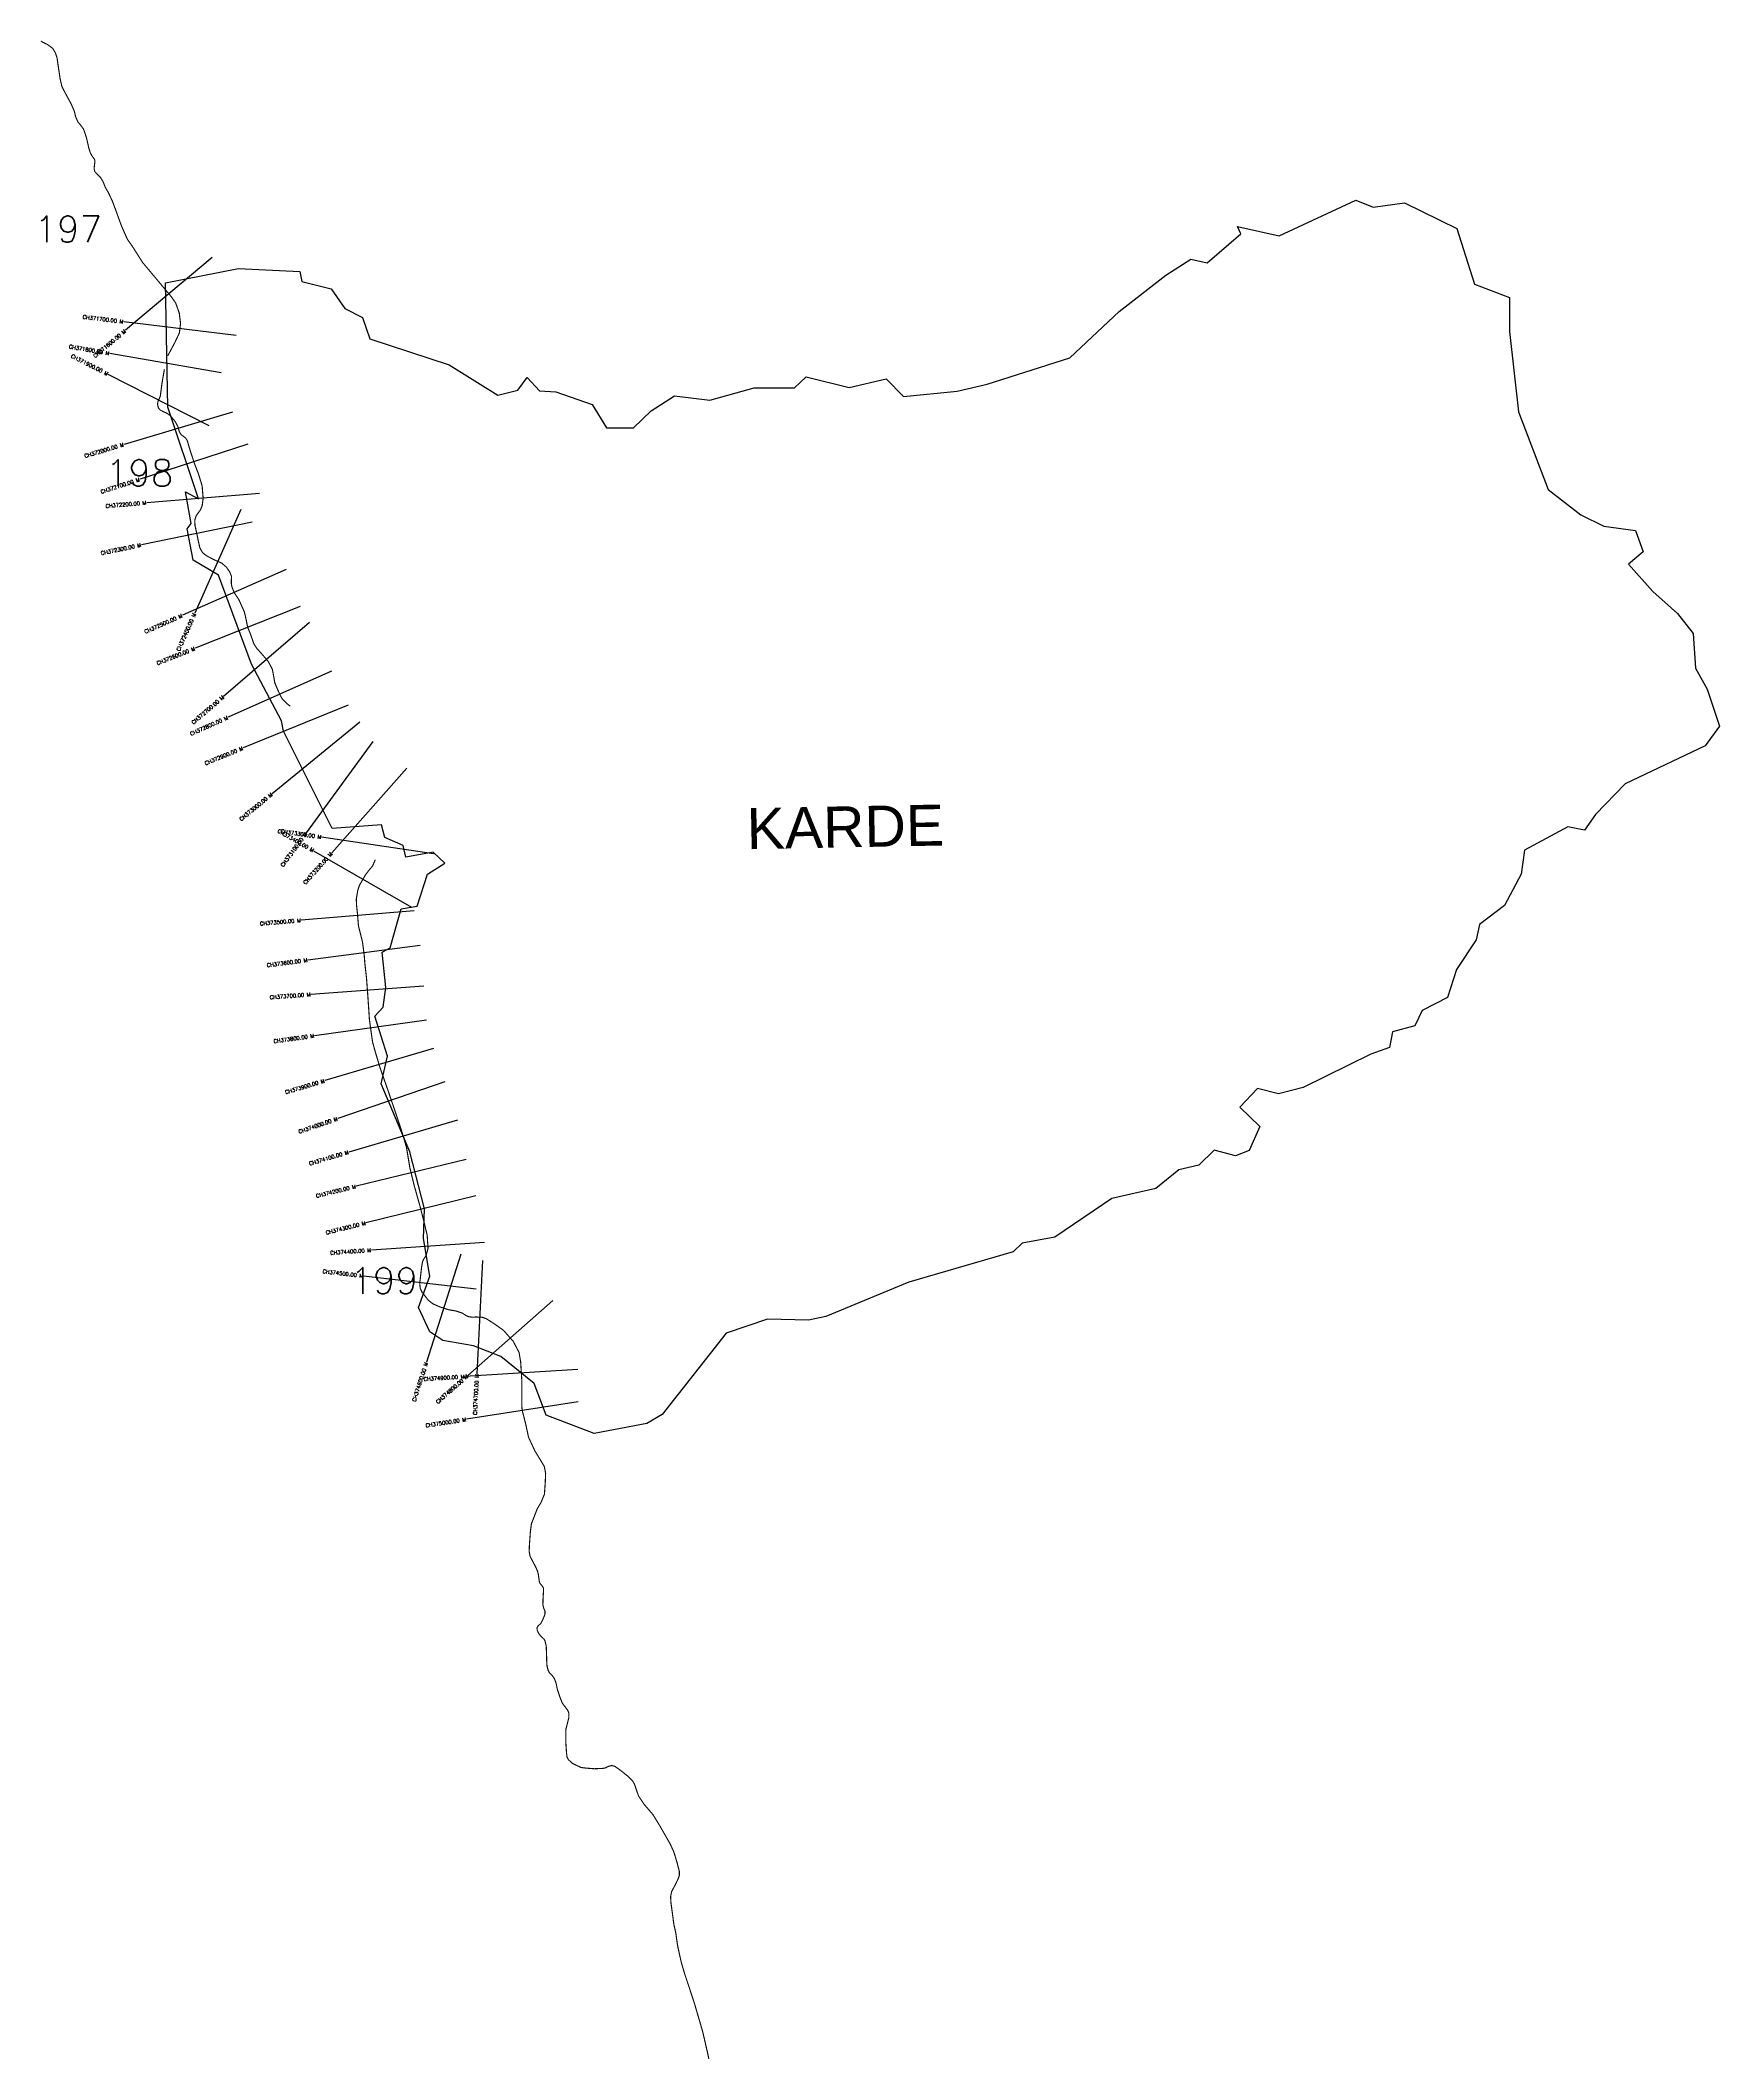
# Model space of a CAD drawing. Header units: metres. Extents: x 300218 to 304668, y 1960590 to 1965942.
import ezdxf
from ezdxf.enums import TextEntityAlignment as Align

# ---------------------------------------------------------------- set-up
doc = ezdxf.new("R2010")
doc.units = ezdxf.units.M
doc.header["$MEASUREMENT"] = 0
for name, color, linetype in [('CS', 134, 'Continuous'), ('CSMark', 6, 'Continuous'), ('NATURALLY PROTECTED', 3, 'Continuous'), ('VILLAGE NAME', 250, 'Continuous')]:
    doc.layers.add(name, color=color, linetype=linetype)
doc.styles.get("Standard").update_dxf_attribs({"font": 'simplex.shx'})

msp = doc.modelspace()

# ---------------------------------------------------------------- linework, layer by layer
at = {"color": 6, "flags": 128}
for points in [[(303500.9, 1965424.1), (303704, 1965518.3), (303750, 1965499.6), (303833.2, 1965511.6), (303971.5, 1965443.6), (304018.3, 1965295.8), (304110.9, 1965260.5), (304111.2, 1965170.7), (304134.7, 1964957.3), (304213.7, 1964751.7), (304300.5, 1964684.6), (304361.1, 1964654.5), (304445.4, 1964643.3), (304465.5, 1964586), (304426.5, 1964553.4), (304491.2, 1964481.5), (304556.7, 1964423), (304597.7, 1964369.8), (304603.9, 1964277.7), (304635, 1964222.8), (304668, 1964124.3), (304629.6, 1964072.2), (304417.3, 1963971.4), (304339.5, 1963890.5), (304309.7, 1963848.4), (304265.6, 1963857.6), (304151, 1963795.9), (304142.2, 1963732.5), (304097.6, 1963648.8), (304031.5, 1963598.5), (304022.5, 1963558.2), (303970.8, 1963479.1), (303947.2, 1963405.4), (303879.7, 1963371.1), (303860.6, 1963330.3), (303801.5, 1963314.2), (303792.7, 1963272.6), (303744.1, 1963255), (303564.5, 1963166.4), (303499.4, 1963149.7), (303443.2, 1963164.4), (303396.8, 1963114.4), (303449.3, 1963063.4), (303420.8, 1962999.5), (303385.1, 1962985.4), (303328.8, 1963000.5), (303287.5, 1962961.4), (303234.4, 1962948.9), (303173.6, 1962899.5), (303057.7, 1962872.5), (302906.2, 1962770.3), (302819.9, 1962754.1), (302795.6, 1962731.2), (302519.7, 1962650.8), (302299.7, 1962560.3), (302253.5, 1962550.4), (302144.8, 1962552.8), (302035.1, 1962515.6), (301865.9, 1962299.8), (301825, 1962276.3), (301685.3, 1962249.5), (301558.5, 1962298.3), (301526.6, 1962382.5), (301438.2, 1962454.3), (301365.3, 1962481.8), (301284, 1962496.3), (301249.5, 1962519.7), (301219.9, 1962583.6), (301249.7, 1962666.7), (301232.9, 1962766.8), (301235.9, 1962845.6), (301197.2, 1962995.9), (301121.3, 1963176.4), (301137.8, 1963250.2), (301104.5, 1963356.1), (301125.8, 1963379.8), (301133.4, 1963431.9), (301123.4, 1963525.3), (301144.5, 1963536.6), (301173.9, 1963640.1), (301215.9, 1963647.1), (301243.4, 1963732.6), (301289.6, 1963761.4), (301259, 1963790.3), (301185.9, 1963777.3), (301179.3, 1963808.1), (301130.7, 1963829.1), (301121.9, 1963863.2), (300990.9, 1963853.3), (300861.9, 1964111.5), (300856.4, 1964138.6), (300776.9, 1964288.6), (300689.9, 1964524.3), (300622.6, 1964564.5), (300607.1, 1964647.8), (300616.9, 1964661.6), (300602, 1964745.7), (300637, 1964727.2), (300555.6, 1964970), (300549.3, 1965299.2), (300743.2, 1965337.2), (300905.5, 1965329), (300911, 1965303), (300988.6, 1965283.2), (301025, 1965231.6), (301071.7, 1965207.1), (301090.4, 1965150.6), (301301.2, 1965082.3), (301430.4, 1965001.8), (301483.2, 1965015.2), (301507.7, 1965048.4), (301540.3, 1965013.3), (301583.7, 1965010.4), (301680.1, 1964977), (301718.3, 1964915.3), (301790, 1964915.3), (301836, 1964960.3), (301898.4, 1964999.9), (301991.6, 1964988.5), (302109.1, 1965021.5), (302216.2, 1965021.4), (302247.1, 1965050.3), (302361.2, 1965022.2), (302459.4, 1965044.8), (302504.9, 1964998.4), (302647.7, 1965012.4), (302726.6, 1965031.1), (302946.2, 1965100.4), (303076.9, 1965223.5), (303200.6, 1965320.1), (303266.8, 1965361.8), (303309.9, 1965352.4), (303399.5, 1965429.2), (303390.7, 1965449)], [(303390.7, 1965449), (303500.9, 1965424.1)]]:
    msp.add_lwpolyline(points, dxfattribs=at)
at = {"layer": 'CS'}
for p, q in [((300673.3, 1965366.4), (300443.4, 1965173.7)), ((300736.4, 1965159.8), (300438.6, 1965196.1)), ((300697, 1965061.1), (300401.4, 1965112.1)), ((300664.7, 1964920.5), (300397.5, 1965056.8)), ((300727.2, 1964956.2), (300439.5, 1964871.1)), ((300767.1, 1964871.6), (300481.8, 1964778.7)), ((300798.6, 1964741.3), (300499.6, 1964716.7)), ((300748.7, 1964698.3), (300626.9, 1964424.1)), ((300779.2, 1964665), (300485.3, 1964604.7)), ((300868.8, 1964539.3), (300594.4, 1964418.2)), ((300906.6, 1964441.9), (300627.8, 1964330.9)), ((300930.7, 1964399.2), (300703.3, 1964203.4)), ((300989.1, 1964270), (300715.1, 1964147.9)), ((301033.1, 1964179.8), (300755.3, 1964066.6)), ((301064.4, 1964135.1), (300831.9, 1963945.5)), ((301099.2, 1964083.8), (300922.2, 1963841.6)), ((301189.2, 1964013.3), (300989.8, 1963789.1)), ((301259.8, 1963786.3), (300963, 1963830.1)), ((301202.5, 1963643.7), (300942.6, 1963793.5)), ((301207.9, 1963634.6), (300908.9, 1963610)), ((301223.9, 1963543.3), (300926.4, 1963504.7)), ((301234, 1963435.3), (300934.8, 1963413.5)), ((301241.3, 1963345.5), (300944.2, 1963304.1)), ((301259.2, 1963270.2), (300971.5, 1963185)), ((301289.7, 1963181.5), (301005.8, 1963084.6)), ((301323, 1963080.5), (301035.2, 1962995.7)), ((301345.9, 1962976.1), (301054.5, 1962904.9)), ((301371.6, 1962880), (301080.4, 1962807.8)), ((301394.4, 1962756.2), (301095.1, 1962735.8)), ((301332.4, 1962724.9), (301240.9, 1962439.2)), ((301389.4, 1962707.9), (301374.8, 1962408.3)), ((301372.2, 1962632.4), (301074.3, 1962667.1)), ((301575.4, 1962602.3), (301350.4, 1962403.9)), ((301642.1, 1962419.8), (301342.7, 1962400.8)), ((301643.2, 1962333.5), (301346.8, 1962287.4))]:
    msp.add_line(p, q, dxfattribs=at)
at = {"layer": 'NATURALLY PROTECTED', "const_width": 3, "flags": 128}
for points in [[(300219.2, 1965940.4), (300224.2, 1965936.8), (300236, 1965931.3), (300250.4, 1965920.7), (300257.9, 1965908.1), (300261.9, 1965895.2), (300269.8, 1965841.2), (300274.7, 1965819.8), (300282.2, 1965805), (300299.3, 1965773.6), (300307.9, 1965753.5), (300311.4, 1965739.3), (300316.9, 1965726.2), (300324.5, 1965717.2), (300331.9, 1965706.9), (300336.9, 1965693.2), (300340.9, 1965679.9), (300346.1, 1965656.2), (300350.2, 1965643.6), (300355.4, 1965634.3), (300360.9, 1965627.3), (300362.3, 1965621.6), (300361.3, 1965613.4), (300360, 1965601.8), (300361.9, 1965594.2), (300370.5, 1965584.8), (300377, 1965578.6), (300383.9, 1965567.5), (300390.1, 1965551.9), (300397.7, 1965538.8), (300408.3, 1965516.4), (300417.3, 1965492.3), (300432.7, 1965450), (300448.4, 1965414.5), (300460.5, 1965397.7), (300488.7, 1965353.2), (300515, 1965321.8), (300535.7, 1965297.1), (300551.5, 1965278.2), (300564.8, 1965262.4), (300576.2, 1965246.1), (300585.7, 1965219.7), (300589.2, 1965191.9), (300586.1, 1965166.6), (300573.8, 1965140.7), (300555.1, 1965105.7)], [(300546.4, 1965070.2), (300540, 1965033.4), (300535.6, 1964999.5), (300532.8, 1964992), (300529.3, 1964985.1), (300528.3, 1964976.9), (300530.5, 1964967.2), (300535, 1964962.5), (300544.6, 1964957.4), (300553.8, 1964953.3), (300562.7, 1964946.7), (300574.8, 1964931.9), (300581.6, 1964919.5), (300586.2, 1964904.1), (300591.4, 1964896.4), (300602.1, 1964888.5), (300606.6, 1964882), (300609.2, 1964873.7), (300614.2, 1964856.7), (300625.3, 1964822.5), (300637.2, 1964791.4), (300646.4, 1964761.1), (300649.1, 1964728.4), (300646.7, 1964709.6), (300642.3, 1964698.3), (300630.9, 1964682.4), (300626.8, 1964670.8), (300627.6, 1964655.7), (300631.9, 1964636.5), (300636.2, 1964615.5), (300640.5, 1964596.5), (300647.8, 1964584), (300659.9, 1964574.8), (300680.8, 1964564.3), (300697.8, 1964556.8), (300710.7, 1964545.9), (300719.3, 1964533.5), (300724.3, 1964521), (300723.6, 1964508), (300724, 1964499.2), (300725.9, 1964491.7), (300732.5, 1964476.7), (300743.8, 1964459.7), (300750.9, 1964443.8), (300757.8, 1964428.5), (300762.9, 1964407.8), (300767, 1964386.8), (300774.2, 1964368.9), (300783.8, 1964342.1), (300791, 1964331), (300804.2, 1964316.2), (300821.4, 1964296.1), (300828.1, 1964283.6), (300832.6, 1964274.6), (300836.1, 1964256), (300838.8, 1964239.8), (300843.3, 1964228.7), (300853, 1964207), (300859.4, 1964195.6), (300870.2, 1964184.8), (300880.1, 1964177.3)], [(301104.8, 1963770.4), (301104.3, 1963768), (301098.1, 1963753.8), (301088.5, 1963742.6), (301079.3, 1963730.4), (301063.3, 1963702.7), (301058.9, 1963689.3), (301055, 1963666.7), (301055.5, 1963650.7), (301057.6, 1963632.4), (301060.6, 1963595.8), (301071.5, 1963551.8), (301075.9, 1963518), (301077.5, 1963497.2), (301082, 1963457), (301085.9, 1963404.5), (301089.8, 1963345.9), (301097.9, 1963287.9), (301106.2, 1963258.3), (301117.9, 1963219.1), (301135, 1963170.5), (301155.9, 1963109.3), (301174.1, 1963055.1), (301187.9, 1963008.2), (301197.1, 1962953.3), (301208.3, 1962907.4), (301224.7, 1962849), (301242.7, 1962776.5), (301245.1, 1962741.1), (301240, 1962721.4), (301233.2, 1962711.3), (301230.4, 1962704.4), (301227.9, 1962690.1), (301225.1, 1962665.6), (301223.1, 1962648.6), (301224.3, 1962634.8), (301229.9, 1962623.1), (301239.5, 1962611.2), (301245.7, 1962603), (301258.1, 1962593.5), (301275.8, 1962585.5), (301300, 1962577.8), (301320, 1962574.3), (301336.6, 1962568.6), (301345.8, 1962562.2), (301351.7, 1962559.7), (301361.1, 1962558.2), (301374.4, 1962558.5), (301388.6, 1962557.8), (301399.2, 1962554.2), (301418.6, 1962541.9), (301445.1, 1962523.3), (301471.1, 1962493.7), (301486.3, 1962464.8), (301490.6, 1962439), (301493.4, 1962394.4), (301493.4, 1962333.9), (301494, 1962316.6), (301495.2, 1962308.8), (301502.9, 1962279.2), (301511.5, 1962239.8), (301528.1, 1962203.8), (301542, 1962181.2), (301553.4, 1962162.2), (301556.7, 1962144.2), (301555.8, 1962121), (301553.6, 1962089), (301544.4, 1962066.7), (301534.8, 1962051), (301519, 1962010.5), (301516.1, 1961987.3), (301513.4, 1961949.3), (301513.3, 1961936), (301515.5, 1961924.2), (301523.1, 1961909.8), (301530.6, 1961895.6), (301535.4, 1961884.7), (301537.4, 1961876.1), (301540, 1961857.4), (301541.9, 1961852.3), (301547.4, 1961846.1), (301551, 1961840.3), (301551.3, 1961835.4), (301550.7, 1961825.8), (301549.8, 1961810.1), (301549.5, 1961796.2), (301551.2, 1961788.2), (301555, 1961779), (301555.2, 1961772.5), (301553.9, 1961767.6), (301547.9, 1961753.8), (301543.7, 1961746.1), (301536.2, 1961739.3), (301533.9, 1961734.4), (301534.4, 1961728.6), (301538, 1961720.4), (301543.1, 1961713.6), (301552.7, 1961704.6), (301555, 1961700.2), (301558.3, 1961686.6), (301559.1, 1961667.2), (301559.6, 1961646.9), (301560.3, 1961634.3), (301563.3, 1961622.3), (301566.3, 1961616.4), (301572.3, 1961610.6), (301579, 1961602), (301584.6, 1961587.7), (301587.8, 1961571.8), (301594.1, 1961552.6), (301600.7, 1961535.6), (301607, 1961527.2), (301614.6, 1961517.4), (301617.5, 1961511.6), (301618.5, 1961505.9), (301618.3, 1961496.7), (301615.4, 1961485.4), (301613.3, 1961477.3), (301610.7, 1961467.1), (301610.1, 1961458.1), (301610, 1961434.8), (301612, 1961403.7), (301613.4, 1961392.2), (301617, 1961385.5), (301628.2, 1961375.2), (301650.5, 1961364.7), (301663.9, 1961363), (301685.6, 1961361.3), (301706.7, 1961362.2), (301713.2, 1961362.9), (301723.2, 1961367.6), (301732.4, 1961369.8), (301740.1, 1961367.6), (301752.4, 1961359.2), (301776.5, 1961340.1), (301786.4, 1961330.2), (301791.8, 1961321.2), (301795.2, 1961311.8), (301802.7, 1961289.5), (301817.9, 1961266.9), (301840.9, 1961240.1), (301859.5, 1961209.9), (301887.1, 1961161.4), (301896.6, 1961140.5), (301904.4, 1961114.9), (301910.9, 1961090.1), (301911.2, 1961079.6), (301908.4, 1961070.8), (301900.8, 1961054.8), (301895.7, 1961045.2), (301890.6, 1961035.6), (301887.9, 1961022.5), (301888.9, 1961006), (301896.7, 1960948.1), (301901.5, 1960927.2), (301906.6, 1960891.9), (301916.1, 1960848.7), (301925.4, 1960817.1), (301936.6, 1960783.7), (301951.7, 1960737.4), (301972.9, 1960664.8), (301986.1, 1960607.5), (301989.4, 1960592)]]:
    msp.add_lwpolyline(points, dxfattribs=at)

# ---------------------------------------------------------------- texts
at = {"char_height": 70, "attachment_point": 1}
for s, insert in [('197', (300201.8, 1965476.7)), ('198', (300390.5, 1964830.8)), ('199', (301039, 1962689.9))]:
    msp.add_mtext_dynamic_manual_height_columns(s, width=95.172, gutter_width=1, heights=[0], dxfattribs=dict(at, insert=insert))
at = {"layer": 'CSMark'}
for s, rotation, p in [('CH371700.00 M', 353.0613, (300437.6, 1965196.2)), ('CH371600.00 M', 39.9745, (300442.7, 1965173)), ('CH371800.00 M', 350.2108, (300400.4, 1965112.3)), ('CH371900.00 M', 332.9771, (300396.6, 1965057.2)), ('CH372000.00 M', 16.4823, (300438.6, 1964870.8)), ('CH372100.00 M', 18.0401, (300480.8, 1964778.4)), ('CH372200.00 M', 4.7117, (300498.6, 1964716.6)), ('CH372300.00 M', 11.5997, (300484.3, 1964604.5)), ('CH372500.00 M', 23.8015, (300593.4, 1964417.8)), ('CH372400.00 M', 66.0504, (300626.5, 1964423.2)), ('CH372600.00 M', 21.7088, (300626.9, 1964330.6)), ('CH372700.00 M', 40.7204, (300702.5, 1964202.8)), ('CH372800.00 M', 24.0144, (300714.2, 1964147.5)), ('CH372900.00 M', 22.1498, (300754.3, 1964066.3)), ('CH373000.00 M', 39.2072, (300831.1, 1963944.8)), ('CH373400.00 M', 330.0393, (300941.7, 1963794)), ('CH373100.00 M', 53.8469, (300921.7, 1963840.8)), ('CH373300.00 M', 351.6028, (300962.1, 1963830.3)), ('CH373200.00 M', 48.3407, (300989.2, 1963788.4)), ('CH373500.00 M', 4.7083, (300907.9, 1963609.9)), ('CH373600.00 M', 7.391, (300925.4, 1963504.5)), ('CH373700.00 M', 4.1678, (300933.8, 1963413.4)), ('CH373800.00 M', 7.9194, (300943.2, 1963304)), ('CH373900.00 M', 16.5065, (300970.6, 1963184.7)), ('CH374000.00 M', 18.8587, (301004.9, 1963084.2)), ('CH374100.00 M', 16.4038, (301034.2, 1962995.4)), ('CH374200.00 M', 13.7258, (301053.5, 1962904.7)), ('CH374300.00 M', 13.9185, (301079.4, 1962807.6)), ('CH374400.00 M', 3.8872, (301094.1, 1962735.8)), ('CH374500.00 M', 353.355, (301073.3, 1962667.3)), ('CH374600.00 M', 72.2509, (301240.6, 1962438.2)), ('CH374900.00 M', 3.6346, (301341.7, 1962400.8)), ('CH374800.00 M', 41.395, (301349.6, 1962403.2)), ('CH374700.00 M', 87.2226, (301374.8, 1962407.3)), ('CH375000.00 M', 8.8508, (301345.8, 1962287.2))]:
    msp.add_text(s, height=10, rotation=rotation, dxfattribs=at).set_placement(p, align=Align.MIDDLE_RIGHT)
at = {"layer": 'VILLAGE NAME', "insert": (302088.4, 1963906.9), "char_height": 108.748, "attachment_point": 1, "rotation": 1.1028}
msp.add_mtext_dynamic_manual_height_columns('{\\fArial|b0|i0|c0|p34;KARDE}', width=1571.314, gutter_width=543.7, heights=[0], dxfattribs=at)

doc.saveas('drawing.dxf')
